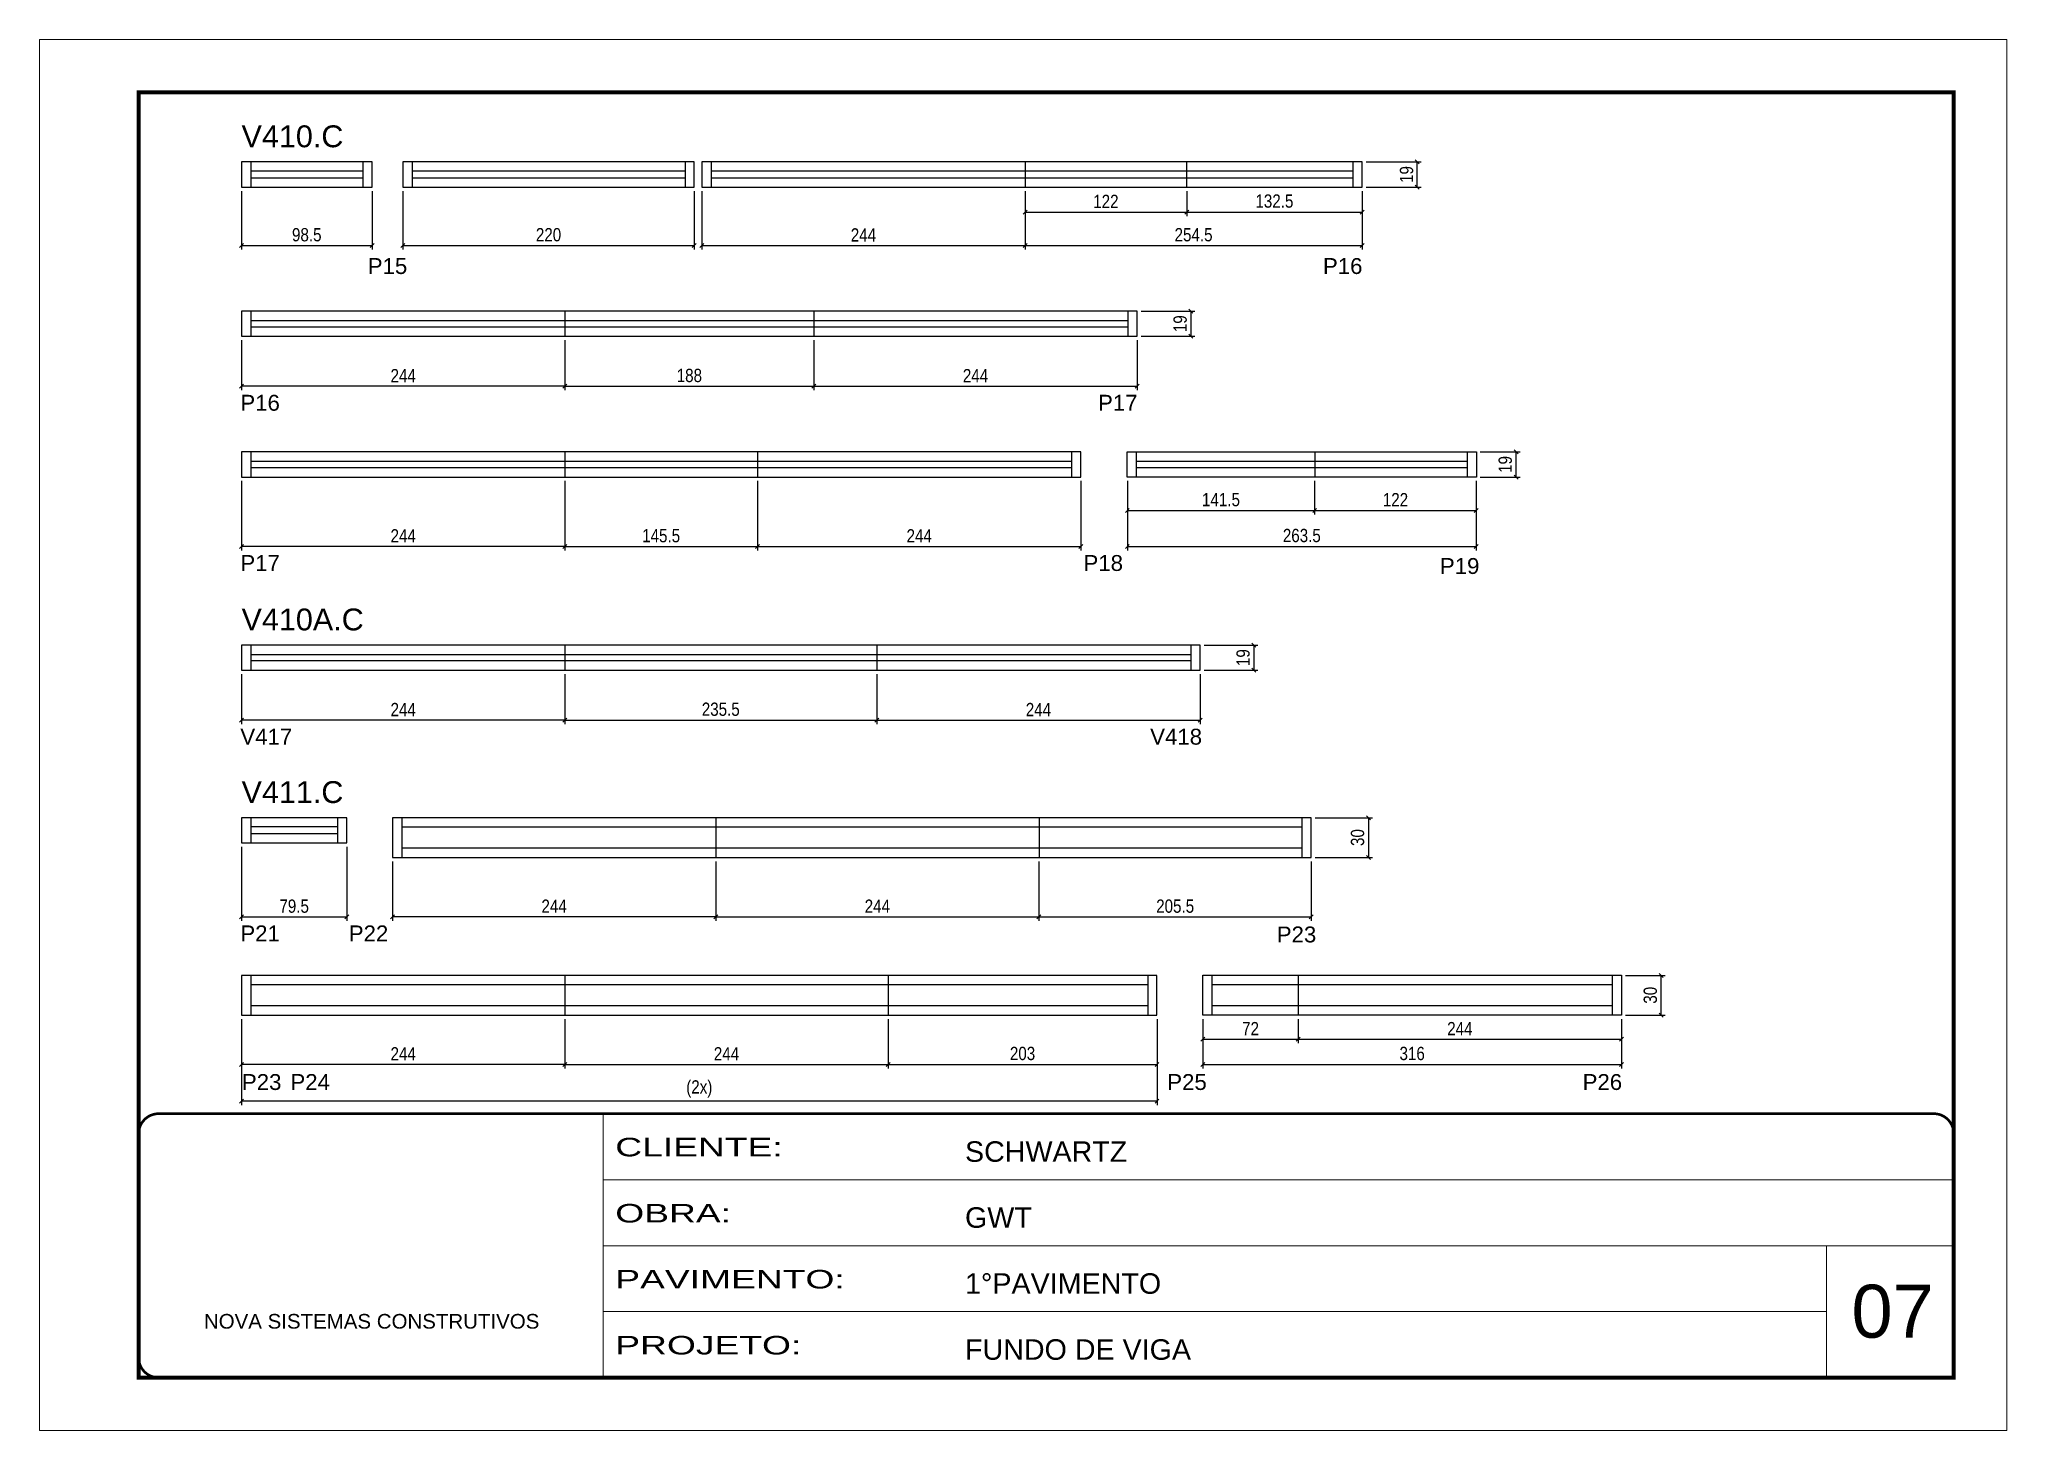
# Model space of a CAD drawing. Extents: x 3245 to 12416, y 917 to 10295.
# Drawn here: x 6429 to 7914, y 7809 to 8859 of the extents above; entities that cross this region are included whole.
import ezdxf

# ---------------------------------------------------------------- set-up
doc = ezdxf.new("R2010")
doc.units = 0
doc.linetypes.add('CONTINUO', pattern=[0])
doc.linetypes.add('DASHED', pattern=[0.75, 0.5, -0.25])
for name, color, linetype in [('5', 5, 'Continuous'), ('COTA', 241, 'Continuous'), ('NOMENCLATURA', 7, 'Continuous'), ('Painéis', 200, 'Continuous'), ('SARR_2.2x7', 40, 'Continuous')]:
    doc.layers.add(name, color=color, linetype=linetype)
for name, color, linetype, lineweight in [('CARIMBO', 255, 'Continuous', 9), ('Folhas', 255, 'Continuous', 9), ('SARRAFO DE PRESSAO', 251, 'DASHED', 9)]:
    doc.layers.add(name, color=color, linetype=linetype, lineweight=lineweight)
doc.styles.add('ARIAL', font='arial.ttf')
doc.styles.add('COTA TECNICA', font='techl___.ttf', dxfattribs={"height": 10})
doc.styles.add('COTA TECNICA-50', font='techl___.ttf', dxfattribs={"height": 10})
doc.styles.get("Standard").update_dxf_attribs({"font": 'arial.ttf'})
doc.styles.add('Tecnologia', font='')
doc.styles.get('Tecnologia').set_extended_font_data('Forgotten Futurist')
doc.dimstyles.new('COTA PAINEL-50', dxfattribs={"dimtxt": 10, "dimasz": 3, "dimexe": 3, "dimexo": 3, "dimgap": 3, "dimtad": 1, "dimdec": 1, "dimzin": 12, "dimdsep": 46, "dimtxsty": 'COTA TECNICA-50', "dimblk1": 'OBLIQUE', "dimblk2": 'OBLIQUE', "dimsah": 1, "dimcen": 0.9, "dimclrd": 4, "dimclre": 4, "dimclrt": 240, "dimadec": 1, "dimazin": 3, "dimtfac": 1, "dimtdec": 1, "dimtmove": 0, "dimatfit": 3, "dimfxl": 1, "dimtolj": 1, "dimtzin": 12, "dimarcsym": 0})
doc.dimstyles.new('PAINEL', dxfattribs={"dimtxt": 10, "dimasz": 3, "dimexe": 3, "dimexo": 3, "dimgap": 3, "dimtad": 1, "dimdec": 1, "dimzin": 12, "dimdsep": 46, "dimtxsty": 'COTA TECNICA', "dimblk1": 'OBLIQUE', "dimblk2": 'OBLIQUE', "dimsah": 1, "dimcen": 0.9, "dimclrd": 4, "dimclre": 4, "dimclrt": 240, "dimadec": 1, "dimazin": 3, "dimtfac": 1, "dimtdec": 1, "dimtmove": 0, "dimatfit": 3, "dimfxl": 1, "dimtolj": 1, "dimtzin": 12, "dimarcsym": 0})

msp = doc.modelspace()

# ---------------------------------------------------------------- texts
at = {"layer": '5', "linetype": 'Continuous'}
for s, rotation, p in [('P15', 0.00004, (6676.75, 8681.63)), ('P16', 0.00004, (7397.76, 8681.63)), ('P16', 0.00004, (6580.57, 8578.43)), ('P17', 0.00004, (7227.99, 8578.43)), ('P17', 359.99996, (6580.59, 8457.51)), ('P18', 359.99996, (7217, 8457.51)), ('P19', 359.99996, (7486.04, 8455.25)), ('V417', 0.00004, (6580.57, 8326.42)), ('V418', 0.00004, (7267.35, 8326.42)), ('P21', 0.00004, (6580.57, 8177.97)), ('P22', 0.00004, (6662.41, 8177.97)), ('P23', 359.99996, (7362.9, 8177.17)), ('P23', 359.99996, (6581.75, 8065.81)), ('P24', 359.99996, (6618.37, 8065.81)), ('P25', 359.99996, (7280.23, 8065.81)), ('P26', 359.99996, (7593.77, 8065.81))]:
    msp.add_text(s, height=12, rotation=rotation, dxfattribs=at).set_placement(p)
at = {"layer": 'CARIMBO', "style": 'ARIAL'}
msp.add_text('07', height=40, dxfattribs=at).set_placement((7796.7, 7878.85))
at = {"layer": 'NOMENCLATURA', "linetype": 'Continuous'}
for s, p in [('V410.C', (6581.47, 8777.28)), ('V410A.C', (6581.47, 8412.65)), ('V411.C', (6581.47, 8282.36))]:
    msp.add_text(s, height=16.5, dxfattribs=at).set_placement(p)

# ---------------------------------------------------------------- blocks, each defined once
blk = doc.blocks.new('9999999999')
at = {"color": 30, "linetype": 'CONTINUO'}
for p, q in [((98564.6, 34230.2), (98564.6, 34429.4)), ((98564.6, 34379.6), (99584, 34379.6)), ((98564.6, 34329.8), (99488, 34329.8)), ((99584, 34329.8), (99488, 34329.8)), ((99488, 34329.8), (99488, 34230.2)), ((98564.6, 34280), (99488, 34280))]:
    blk.add_line(p, q, dxfattribs=at)
at = {"color": 30, "linetype": 'CONTINUO', "const_width": 2}
blk.add_lwpolyline([(99584, 34230.2), (99584, 34414.4, 0.414214), (99569, 34429.4), (98229, 34429.4, 0.414214), (98214, 34414.4), (98214, 34245.2, 0.414214), (98229, 34230.2), (99584, 34230.2)], format="xyb", dxfattribs=at)
at = {"layer": 'Folhas'}
blk.add_lwpolyline([(98139, 34190.2), (99624, 34190.2), (99624, 35240.2), (98139, 35240.2)], close=True, dxfattribs=at)
at = {"layer": 'Folhas', "color": 30, "const_width": 3}
blk.add_lwpolyline([(98214, 34230.2), (99584, 34230.2), (99584, 35200.2), (98214, 35200.2)], close=True, dxfattribs=at)
at = {"color": 7, "linetype": 'Continuous', "ltscale": 5, "style": 'ARIAL'}
for s, height, p in [('SCHWARTZ', 15.48, (98837.7, 34393.1)), ('GWT', 15.48, (98837.7, 34343.3)), ('1°PAVIMENTO', 15.483, (98837.7, 34293.5)), ('NOVA SISTEMAS CONSTRUTIVOS', 11.059, (98263.2, 34267.2)), ('FUNDO DE VIGA', 15.483, (98837.7, 34243.7))]:
    blk.add_text(s, height=height, dxfattribs=at).set_placement(p)
at = {"layer": 'Folhas', "color": 7, "style": 'Tecnologia', "width": 1.5}
for s, p in [('CLIENTE:', (98573.7, 34397.2)), ('OBRA:', (98573.7, 34347.3)), ('PAVIMENTO:', (98573.7, 34297.5)), ('PROJETO:', (98573.7, 34247.7))]:
    blk.add_text(s, height=14, dxfattribs=at).set_placement(p)
blk = doc.blocks.new('_Oblique')
at = {"color": 0, "linetype": 'ByBlock', "lineweight": -2}
blk.add_line((-0.5, -0.5), (0.5, 0.5), dxfattribs=at)
blk = doc.blocks.new('*D274')
at = {"layer": 'COTA', "color": 4, "linetype": 'ByBlock', "lineweight": -2, "transparency": 16777216}
for p, q in [((6581.5, 8744.2), (6581.5, 8700.1)), ((6680, 8744.2), (6680, 8700.1)), ((6581.5, 8703.1), (6680, 8703.1))]:
    blk.add_line(p, q, dxfattribs=at)
at = {"layer": 'Defpoints', "color": 0, "linetype": 'ByBlock', "transparency": 16777216}
for p in [(6581.5, 8747.2), (6680, 8747.2), (6680, 8703.1)]:
    blk.add_point(p, dxfattribs=at)
at = {"layer": 'COTA', "color": 4, "linetype": 'ByBlock', "lineweight": -2, "transparency": 16777216, "xscale": 3, "yscale": 3, "zscale": 3, "rotation": 180}
blk.add_blockref('_Oblique', (6581.5, 8703.1), dxfattribs=at)
at = {"layer": 'COTA', "color": 4, "linetype": 'ByBlock', "lineweight": -2, "transparency": 16777216, "xscale": 3, "yscale": 3, "zscale": 3}
blk.add_blockref('_Oblique', (6680, 8703.1), dxfattribs=at)
at = {"layer": 'COTA', "color": 240, "linetype": 'ByBlock', "transparency": 16777216, "insert": (6630.7, 8711.2), "char_height": 10, "attachment_point": 5, "style": 'COTA TECNICA-50'}
blk.add_mtext('\\A1;98.5', dxfattribs=at)
blk = doc.blocks.new('*D275')
at = {"layer": 'COTA', "color": 4, "linetype": 'ByBlock', "lineweight": -2, "transparency": 16777216}
for p, q in [((6703.2, 8744.2), (6703.2, 8700.1)), ((6923.2, 8744.2), (6923.2, 8700.1)), ((6703.2, 8703.1), (6923.2, 8703.1))]:
    blk.add_line(p, q, dxfattribs=at)
at = {"layer": 'Defpoints', "color": 0, "linetype": 'ByBlock', "transparency": 16777216}
for p in [(6703.2, 8747.2), (6923.2, 8747.2), (6923.2, 8703.1)]:
    blk.add_point(p, dxfattribs=at)
at = {"layer": 'COTA', "color": 4, "linetype": 'ByBlock', "lineweight": -2, "transparency": 16777216, "xscale": 3, "yscale": 3, "zscale": 3, "rotation": 180}
blk.add_blockref('_Oblique', (6703.2, 8703.1), dxfattribs=at)
at = {"layer": 'COTA', "color": 4, "linetype": 'ByBlock', "lineweight": -2, "transparency": 16777216, "xscale": 3, "yscale": 3, "zscale": 3}
blk.add_blockref('_Oblique', (6923.2, 8703.1), dxfattribs=at)
at = {"layer": 'COTA', "color": 240, "linetype": 'ByBlock', "transparency": 16777216, "insert": (6813.2, 8711.2), "char_height": 10, "attachment_point": 5, "style": 'COTA TECNICA-50'}
blk.add_mtext('\\A1;220', dxfattribs=at)
blk = doc.blocks.new('*D276')
at = {"layer": 'COTA', "color": 4, "linetype": 'ByBlock', "lineweight": -2, "transparency": 16777216}
for p, q in [((6928.9, 8744.2), (6928.9, 8700.1)), ((7172.9, 8744.2), (7172.9, 8700.1)), ((6928.9, 8703.1), (7172.9, 8703.1))]:
    blk.add_line(p, q, dxfattribs=at)
at = {"layer": 'Defpoints', "color": 0, "linetype": 'ByBlock', "transparency": 16777216}
for p in [(6928.9, 8747.2), (7172.9, 8747.2), (7172.9, 8703.1)]:
    blk.add_point(p, dxfattribs=at)
at = {"layer": 'COTA', "color": 4, "linetype": 'ByBlock', "lineweight": -2, "transparency": 16777216, "xscale": 3, "yscale": 3, "zscale": 3, "rotation": 180}
blk.add_blockref('_Oblique', (6928.9, 8703.1), dxfattribs=at)
at = {"layer": 'COTA', "color": 4, "linetype": 'ByBlock', "lineweight": -2, "transparency": 16777216, "xscale": 3, "yscale": 3, "zscale": 3}
blk.add_blockref('_Oblique', (7172.9, 8703.1), dxfattribs=at)
at = {"layer": 'COTA', "color": 240, "linetype": 'ByBlock', "transparency": 16777216, "insert": (7050.9, 8711.1), "char_height": 10, "attachment_point": 5, "style": 'COTA TECNICA-50'}
blk.add_mtext('\\A1;244', dxfattribs=at)
blk = doc.blocks.new('*D277')
at = {"color": 4, "lineweight": -2, "transparency": 16777216}
for p, q in [((7172.9, 8744.2), (7172.9, 8700.1)), ((7427.4, 8744.2), (7427.4, 8700.1)), ((7172.9, 8703.1), (7427.4, 8703.1))]:
    blk.add_line(p, q, dxfattribs=at)
at = {"layer": 'Defpoints', "color": 0, "transparency": 16777216}
for p in [(7172.9, 8747.2), (7427.4, 8747.2), (7427.4, 8703.1)]:
    blk.add_point(p, dxfattribs=at)
at = {"color": 4, "lineweight": -2, "transparency": 16777216, "xscale": 3, "yscale": 3, "zscale": 3, "rotation": 180}
blk.add_blockref('_Oblique', (7172.9, 8703.1), dxfattribs=at)
at = {"color": 4, "lineweight": -2, "transparency": 16777216, "xscale": 3, "yscale": 3, "zscale": 3}
blk.add_blockref('_Oblique', (7427.4, 8703.1), dxfattribs=at)
at = {"color": 240, "transparency": 16777216, "insert": (7300.1, 8711.2), "char_height": 10, "attachment_point": 5, "style": 'COTA TECNICA'}
blk.add_mtext('\\A1;254.5', dxfattribs=at)
blk = doc.blocks.new('*D278')
at = {"color": 4, "lineweight": -2, "transparency": 16777216}
for p, q in [((7172.9, 8744.2), (7172.9, 8725.3)), ((7294.9, 8744.2), (7294.9, 8725.3)), ((7172.9, 8728.3), (7294.9, 8728.3))]:
    blk.add_line(p, q, dxfattribs=at)
at = {"layer": 'Defpoints', "color": 0, "transparency": 16777216}
for p in [(7172.9, 8747.2), (7294.9, 8747.2), (7294.9, 8728.3)]:
    blk.add_point(p, dxfattribs=at)
at = {"color": 4, "lineweight": -2, "transparency": 16777216, "xscale": 3, "yscale": 3, "zscale": 3, "rotation": 180}
blk.add_blockref('_Oblique', (7172.9, 8728.3), dxfattribs=at)
at = {"color": 4, "lineweight": -2, "transparency": 16777216, "xscale": 3, "yscale": 3, "zscale": 3}
blk.add_blockref('_Oblique', (7294.9, 8728.3), dxfattribs=at)
at = {"color": 240, "transparency": 16777216, "insert": (7233.9, 8736.4), "char_height": 10, "attachment_point": 5, "style": 'COTA TECNICA'}
blk.add_mtext('\\A1;122', dxfattribs=at)
blk = doc.blocks.new('*D279')
at = {"color": 4, "lineweight": -2, "transparency": 16777216}
for p, q in [((7294.9, 8744.2), (7294.9, 8725.3)), ((7427.4, 8744.2), (7427.4, 8725.3)), ((7294.9, 8728.3), (7427.4, 8728.3))]:
    blk.add_line(p, q, dxfattribs=at)
at = {"layer": 'Defpoints', "color": 0, "transparency": 16777216}
for p in [(7294.9, 8747.2), (7427.4, 8747.2), (7427.4, 8728.3)]:
    blk.add_point(p, dxfattribs=at)
at = {"color": 4, "lineweight": -2, "transparency": 16777216, "xscale": 3, "yscale": 3, "zscale": 3, "rotation": 180}
blk.add_blockref('_Oblique', (7294.9, 8728.3), dxfattribs=at)
at = {"color": 4, "lineweight": -2, "transparency": 16777216, "xscale": 3, "yscale": 3, "zscale": 3}
blk.add_blockref('_Oblique', (7427.4, 8728.3), dxfattribs=at)
at = {"color": 240, "transparency": 16777216, "insert": (7361.1, 8736.6), "char_height": 10, "attachment_point": 5, "style": 'COTA TECNICA'}
blk.add_mtext('\\A1;132.5', dxfattribs=at)
blk = doc.blocks.new('*D280')
at = {"color": 4, "lineweight": -2, "transparency": 16777216}
for p, q in [((7430.4, 8766.2), (7471.9, 8766.2)), ((7468.9, 8747.2), (7468.9, 8766.2)), ((7430.4, 8747.2), (7471.9, 8747.2))]:
    blk.add_line(p, q, dxfattribs=at)
at = {"layer": 'Defpoints', "color": 0, "transparency": 16777216}
for p in [(7427.4, 8766.2), (7468.9, 8766.2), (7427.4, 8747.2)]:
    blk.add_point(p, dxfattribs=at)
at = {"color": 4, "lineweight": -2, "transparency": 16777216, "xscale": 3, "yscale": 3, "zscale": 3}
for p, rotation in [((7468.9, 8766.2), 90), ((7468.9, 8747.2), 270)]:
    blk.add_blockref('_Oblique', p, dxfattribs=dict(at, rotation=rotation))
at = {"color": 240, "transparency": 16777216, "insert": (7460.9, 8756.7), "char_height": 10, "attachment_point": 5, "rotation": 90, "style": 'COTA TECNICA'}
blk.add_mtext('\\A1;19', dxfattribs=at)
blk = doc.blocks.new('*D281')
at = {"layer": 'COTA', "color": 4, "linetype": 'ByBlock', "lineweight": -2, "transparency": 16777216}
for p, q in [((6581.5, 8631.6), (6581.5, 8593.9)), ((6825.5, 8631.6), (6825.5, 8593.9)), ((6825.5, 8596.9), (6581.5, 8596.9))]:
    blk.add_line(p, q, dxfattribs=at)
at = {"layer": 'Defpoints', "color": 0, "linetype": 'ByBlock', "transparency": 16777216}
for p in [(6581.5, 8634.6), (6825.5, 8634.6), (6581.5, 8596.9)]:
    blk.add_point(p, dxfattribs=at)
at = {"layer": 'COTA', "color": 4, "linetype": 'ByBlock', "lineweight": -2, "transparency": 16777216, "xscale": 3, "yscale": 3, "zscale": 3, "rotation": 180}
blk.add_blockref('_Oblique', (6581.5, 8596.9), dxfattribs=at)
at = {"layer": 'COTA', "color": 4, "linetype": 'ByBlock', "lineweight": -2, "transparency": 16777216, "xscale": 3, "yscale": 3, "zscale": 3}
blk.add_blockref('_Oblique', (6825.5, 8596.9), dxfattribs=at)
at = {"layer": 'COTA', "color": 240, "linetype": 'ByBlock', "transparency": 16777216, "insert": (6703.5, 8604.9), "char_height": 10, "attachment_point": 5, "style": 'COTA TECNICA-50'}
blk.add_mtext('\\A1;244', dxfattribs=at)
blk = doc.blocks.new('*D282')
at = {"layer": 'COTA', "color": 4, "linetype": 'ByBlock', "lineweight": -2, "transparency": 16777216}
for p, q in [((6825.5, 8631.6), (6825.5, 8593.9)), ((7013.5, 8631.6), (7013.5, 8593.9)), ((6825.5, 8596.9), (7013.5, 8596.9))]:
    blk.add_line(p, q, dxfattribs=at)
at = {"layer": 'Defpoints', "color": 0, "linetype": 'ByBlock', "transparency": 16777216}
for p in [(6825.5, 8634.6), (7013.5, 8634.6), (7013.5, 8596.9)]:
    blk.add_point(p, dxfattribs=at)
at = {"layer": 'COTA', "color": 4, "linetype": 'ByBlock', "lineweight": -2, "transparency": 16777216, "xscale": 3, "yscale": 3, "zscale": 3, "rotation": 180}
blk.add_blockref('_Oblique', (6825.5, 8596.9), dxfattribs=at)
at = {"layer": 'COTA', "color": 4, "linetype": 'ByBlock', "lineweight": -2, "transparency": 16777216, "xscale": 3, "yscale": 3, "zscale": 3}
blk.add_blockref('_Oblique', (7013.5, 8596.9), dxfattribs=at)
at = {"layer": 'COTA', "color": 240, "linetype": 'ByBlock', "transparency": 16777216, "insert": (6919.5, 8605), "char_height": 10, "attachment_point": 5, "style": 'COTA TECNICA-50'}
blk.add_mtext('\\A1;188', dxfattribs=at)
blk = doc.blocks.new('*D283')
at = {"layer": 'COTA', "color": 4, "linetype": 'ByBlock', "lineweight": -2, "transparency": 16777216}
for p, q in [((7013.5, 8631.6), (7013.5, 8593.9)), ((7257.5, 8631.6), (7257.5, 8593.9)), ((7013.5, 8596.9), (7257.5, 8596.9))]:
    blk.add_line(p, q, dxfattribs=at)
at = {"layer": 'Defpoints', "color": 0, "linetype": 'ByBlock', "transparency": 16777216}
for p in [(7013.5, 8634.6), (7257.5, 8634.6), (7257.5, 8596.9)]:
    blk.add_point(p, dxfattribs=at)
at = {"layer": 'COTA', "color": 4, "linetype": 'ByBlock', "lineweight": -2, "transparency": 16777216, "xscale": 3, "yscale": 3, "zscale": 3, "rotation": 180}
blk.add_blockref('_Oblique', (7013.5, 8596.9), dxfattribs=at)
at = {"layer": 'COTA', "color": 4, "linetype": 'ByBlock', "lineweight": -2, "transparency": 16777216, "xscale": 3, "yscale": 3, "zscale": 3}
blk.add_blockref('_Oblique', (7257.5, 8596.9), dxfattribs=at)
at = {"layer": 'COTA', "color": 240, "linetype": 'ByBlock', "transparency": 16777216, "insert": (7135.5, 8604.9), "char_height": 10, "attachment_point": 5, "style": 'COTA TECNICA-50'}
blk.add_mtext('\\A1;244', dxfattribs=at)
blk = doc.blocks.new('*D284')
at = {"layer": 'COTA', "color": 4, "linetype": 'ByBlock', "lineweight": -2, "transparency": 16777216}
for p, q in [((7260.5, 8653.6), (7301.1, 8653.6)), ((7298.1, 8653.6), (7298.1, 8634.6)), ((7260.5, 8634.6), (7301.1, 8634.6))]:
    blk.add_line(p, q, dxfattribs=at)
at = {"layer": 'Defpoints', "color": 0, "linetype": 'ByBlock', "transparency": 16777216}
for p in [(7257.5, 8653.6), (7257.5, 8634.6), (7298.1, 8634.6)]:
    blk.add_point(p, dxfattribs=at)
at = {"layer": 'COTA', "color": 4, "linetype": 'ByBlock', "lineweight": -2, "transparency": 16777216, "xscale": 3, "yscale": 3, "zscale": 3}
for p, rotation in [((7298.1, 8653.6), 90), ((7298.1, 8634.6), 270)]:
    blk.add_blockref('_Oblique', p, dxfattribs=dict(at, rotation=rotation))
at = {"layer": 'COTA', "color": 240, "linetype": 'ByBlock', "transparency": 16777216, "insert": (7290, 8644.1), "char_height": 10, "attachment_point": 5, "rotation": 90, "style": 'COTA TECNICA-50'}
blk.add_mtext('\\A1;19', dxfattribs=at)
blk = doc.blocks.new('*D285')
at = {"layer": 'COTA', "color": 4, "linetype": 'ByBlock', "lineweight": -2, "transparency": 16777216}
for p, q in [((6581.5, 8525.4), (6581.5, 8472.9)), ((6825.5, 8525.4), (6825.5, 8472.9)), ((6825.5, 8475.9), (6581.5, 8475.9))]:
    blk.add_line(p, q, dxfattribs=at)
at = {"layer": 'Defpoints', "color": 0, "linetype": 'ByBlock', "transparency": 16777216}
for p in [(6581.5, 8528.4), (6825.5, 8528.4), (6581.5, 8475.9)]:
    blk.add_point(p, dxfattribs=at)
at = {"layer": 'COTA', "color": 4, "linetype": 'ByBlock', "lineweight": -2, "transparency": 16777216, "xscale": 3, "yscale": 3, "zscale": 3, "rotation": 180}
blk.add_blockref('_Oblique', (6581.5, 8475.9), dxfattribs=at)
at = {"layer": 'COTA', "color": 4, "linetype": 'ByBlock', "lineweight": -2, "transparency": 16777216, "xscale": 3, "yscale": 3, "zscale": 3}
blk.add_blockref('_Oblique', (6825.5, 8475.9), dxfattribs=at)
at = {"layer": 'COTA', "color": 240, "linetype": 'ByBlock', "transparency": 16777216, "insert": (6703.5, 8484), "char_height": 10, "attachment_point": 5, "style": 'COTA TECNICA-50'}
blk.add_mtext('\\A1;244', dxfattribs=at)
blk = doc.blocks.new('*D286')
at = {"layer": 'COTA', "color": 4, "linetype": 'ByBlock', "lineweight": -2, "transparency": 16777216}
for p, q in [((6825.5, 8525.4), (6825.5, 8472.9)), ((6971, 8525.4), (6971, 8472.9)), ((6825.5, 8475.9), (6971, 8475.9))]:
    blk.add_line(p, q, dxfattribs=at)
at = {"layer": 'Defpoints', "color": 0, "linetype": 'ByBlock', "transparency": 16777216}
for p in [(6825.5, 8528.4), (6971, 8528.4), (6971, 8475.9)]:
    blk.add_point(p, dxfattribs=at)
at = {"layer": 'COTA', "color": 4, "linetype": 'ByBlock', "lineweight": -2, "transparency": 16777216, "xscale": 3, "yscale": 3, "zscale": 3, "rotation": 180}
blk.add_blockref('_Oblique', (6825.5, 8475.9), dxfattribs=at)
at = {"layer": 'COTA', "color": 4, "linetype": 'ByBlock', "lineweight": -2, "transparency": 16777216, "xscale": 3, "yscale": 3, "zscale": 3}
blk.add_blockref('_Oblique', (6971, 8475.9), dxfattribs=at)
at = {"layer": 'COTA', "color": 240, "linetype": 'ByBlock', "transparency": 16777216, "insert": (6898.2, 8484.1), "char_height": 10, "attachment_point": 5, "style": 'COTA TECNICA-50'}
blk.add_mtext('\\A1;145.5', dxfattribs=at)
blk = doc.blocks.new('*D287')
at = {"layer": 'COTA', "color": 4, "linetype": 'ByBlock', "lineweight": -2, "transparency": 16777216}
for p, q in [((6971, 8525.4), (6971, 8472.9)), ((7215, 8525.4), (7215, 8472.9)), ((6971, 8475.9), (7215, 8475.9))]:
    blk.add_line(p, q, dxfattribs=at)
at = {"layer": 'Defpoints', "color": 0, "linetype": 'ByBlock', "transparency": 16777216}
for p in [(6971, 8528.4), (7215, 8528.4), (7215, 8475.9)]:
    blk.add_point(p, dxfattribs=at)
at = {"layer": 'COTA', "color": 4, "linetype": 'ByBlock', "lineweight": -2, "transparency": 16777216, "xscale": 3, "yscale": 3, "zscale": 3, "rotation": 180}
blk.add_blockref('_Oblique', (6971, 8475.9), dxfattribs=at)
at = {"layer": 'COTA', "color": 4, "linetype": 'ByBlock', "lineweight": -2, "transparency": 16777216, "xscale": 3, "yscale": 3, "zscale": 3}
blk.add_blockref('_Oblique', (7215, 8475.9), dxfattribs=at)
at = {"layer": 'COTA', "color": 240, "linetype": 'ByBlock', "transparency": 16777216, "insert": (7093, 8484), "char_height": 10, "attachment_point": 5, "style": 'COTA TECNICA-50'}
blk.add_mtext('\\A1;244', dxfattribs=at)
blk = doc.blocks.new('*D288')
at = {"layer": 'COTA', "color": 4, "linetype": 'ByBlock', "lineweight": -2, "transparency": 16777216}
for p, q in [((7250.1, 8525.4), (7250.1, 8472.9)), ((7513.5, 8525.4), (7513.5, 8472.9)), ((7250.1, 8475.9), (7513.5, 8475.9))]:
    blk.add_line(p, q, dxfattribs=at)
at = {"layer": 'Defpoints', "color": 0, "linetype": 'ByBlock', "transparency": 16777216}
for p in [(7250.1, 8528.4), (7513.5, 8528.4), (7513.5, 8475.9)]:
    blk.add_point(p, dxfattribs=at)
at = {"layer": 'COTA', "color": 4, "linetype": 'ByBlock', "lineweight": -2, "transparency": 16777216, "xscale": 3, "yscale": 3, "zscale": 3, "rotation": 180}
blk.add_blockref('_Oblique', (7250.1, 8475.9), dxfattribs=at)
at = {"layer": 'COTA', "color": 4, "linetype": 'ByBlock', "lineweight": -2, "transparency": 16777216, "xscale": 3, "yscale": 3, "zscale": 3}
blk.add_blockref('_Oblique', (7513.5, 8475.9), dxfattribs=at)
at = {"layer": 'COTA', "color": 240, "linetype": 'ByBlock', "transparency": 16777216, "insert": (7381.8, 8484.2), "char_height": 10, "attachment_point": 5, "style": 'COTA TECNICA-50'}
blk.add_mtext('\\A1;263.5', dxfattribs=at)
blk = doc.blocks.new('*D289')
at = {"layer": 'COTA', "color": 4, "linetype": 'ByBlock', "lineweight": -2, "transparency": 16777216}
for p, q in [((7250.1, 8525.4), (7250.1, 8500.2)), ((7391.5, 8525.4), (7391.5, 8500.2)), ((7250.1, 8503.2), (7391.5, 8503.2))]:
    blk.add_line(p, q, dxfattribs=at)
at = {"layer": 'Defpoints', "color": 0, "linetype": 'ByBlock', "transparency": 16777216}
for p in [(7250.1, 8528.4), (7391.5, 8528.4), (7391.5, 8503.2)]:
    blk.add_point(p, dxfattribs=at)
at = {"layer": 'COTA', "color": 4, "linetype": 'ByBlock', "lineweight": -2, "transparency": 16777216, "xscale": 3, "yscale": 3, "zscale": 3, "rotation": 180}
blk.add_blockref('_Oblique', (7250.1, 8503.2), dxfattribs=at)
at = {"layer": 'COTA', "color": 4, "linetype": 'ByBlock', "lineweight": -2, "transparency": 16777216, "xscale": 3, "yscale": 3, "zscale": 3}
blk.add_blockref('_Oblique', (7391.5, 8503.2), dxfattribs=at)
at = {"layer": 'COTA', "color": 240, "linetype": 'ByBlock', "transparency": 16777216, "insert": (7320.8, 8511.3), "char_height": 10, "attachment_point": 5, "style": 'COTA TECNICA-50'}
blk.add_mtext('\\A1;141.5', dxfattribs=at)
blk = doc.blocks.new('*D290')
at = {"layer": 'COTA', "color": 4, "linetype": 'ByBlock', "lineweight": -2, "transparency": 16777216}
for p, q in [((7391.5, 8525.4), (7391.5, 8500.2)), ((7513.5, 8525.4), (7513.5, 8500.2)), ((7391.5, 8503.2), (7513.5, 8503.2))]:
    blk.add_line(p, q, dxfattribs=at)
at = {"layer": 'Defpoints', "color": 0, "linetype": 'ByBlock', "transparency": 16777216}
for p in [(7391.5, 8528.4), (7513.5, 8528.4), (7513.5, 8503.2)]:
    blk.add_point(p, dxfattribs=at)
at = {"layer": 'COTA', "color": 4, "linetype": 'ByBlock', "lineweight": -2, "transparency": 16777216, "xscale": 3, "yscale": 3, "zscale": 3, "rotation": 180}
blk.add_blockref('_Oblique', (7391.5, 8503.2), dxfattribs=at)
at = {"layer": 'COTA', "color": 4, "linetype": 'ByBlock', "lineweight": -2, "transparency": 16777216, "xscale": 3, "yscale": 3, "zscale": 3}
blk.add_blockref('_Oblique', (7513.5, 8503.2), dxfattribs=at)
at = {"layer": 'COTA', "color": 240, "linetype": 'ByBlock', "transparency": 16777216, "insert": (7452.5, 8511.3), "char_height": 10, "attachment_point": 5, "style": 'COTA TECNICA-50'}
blk.add_mtext('\\A1;122', dxfattribs=at)
blk = doc.blocks.new('*D291')
at = {"layer": 'COTA', "color": 4, "linetype": 'ByBlock', "lineweight": -2, "transparency": 16777216}
for p, q in [((7516.5, 8547.4), (7546.5, 8547.4)), ((7543.5, 8528.4), (7543.5, 8547.4)), ((7516.5, 8528.4), (7546.5, 8528.4))]:
    blk.add_line(p, q, dxfattribs=at)
at = {"layer": 'Defpoints', "color": 0, "linetype": 'ByBlock', "transparency": 16777216}
for p in [(7513.5, 8547.4), (7543.5, 8547.4), (7513.5, 8528.4)]:
    blk.add_point(p, dxfattribs=at)
at = {"layer": 'COTA', "color": 4, "linetype": 'ByBlock', "lineweight": -2, "transparency": 16777216, "xscale": 3, "yscale": 3, "zscale": 3}
for p, rotation in [((7543.5, 8547.4), 90), ((7543.5, 8528.4), 270)]:
    blk.add_blockref('_Oblique', p, dxfattribs=dict(at, rotation=rotation))
at = {"layer": 'COTA', "color": 240, "linetype": 'ByBlock', "transparency": 16777216, "insert": (7535.4, 8537.9), "char_height": 10, "attachment_point": 5, "rotation": 90, "style": 'COTA TECNICA-50'}
blk.add_mtext('\\A1;19', dxfattribs=at)
blk = doc.blocks.new('*D292')
at = {"layer": 'COTA', "color": 4, "linetype": 'ByBlock', "lineweight": -2, "transparency": 16777216}
for p, q in [((6581.5, 8379.6), (6581.5, 8341.9)), ((6825.5, 8379.6), (6825.5, 8341.9)), ((6825.5, 8344.9), (6581.5, 8344.9))]:
    blk.add_line(p, q, dxfattribs=at)
at = {"layer": 'Defpoints', "color": 0, "linetype": 'ByBlock', "transparency": 16777216}
for p in [(6581.5, 8382.6), (6825.5, 8382.6), (6581.5, 8344.9)]:
    blk.add_point(p, dxfattribs=at)
at = {"layer": 'COTA', "color": 4, "linetype": 'ByBlock', "lineweight": -2, "transparency": 16777216, "xscale": 3, "yscale": 3, "zscale": 3, "rotation": 180}
blk.add_blockref('_Oblique', (6581.5, 8344.9), dxfattribs=at)
at = {"layer": 'COTA', "color": 4, "linetype": 'ByBlock', "lineweight": -2, "transparency": 16777216, "xscale": 3, "yscale": 3, "zscale": 3}
blk.add_blockref('_Oblique', (6825.5, 8344.9), dxfattribs=at)
at = {"layer": 'COTA', "color": 240, "linetype": 'ByBlock', "transparency": 16777216, "insert": (6703.5, 8352.9), "char_height": 10, "attachment_point": 5, "style": 'COTA TECNICA-50'}
blk.add_mtext('\\A1;244', dxfattribs=at)
blk = doc.blocks.new('*D293')
at = {"layer": 'COTA', "color": 4, "linetype": 'ByBlock', "lineweight": -2, "transparency": 16777216}
for p, q in [((6825.5, 8379.6), (6825.5, 8341.9)), ((7061, 8379.6), (7061, 8341.9)), ((6825.5, 8344.9), (7061, 8344.9))]:
    blk.add_line(p, q, dxfattribs=at)
at = {"layer": 'Defpoints', "color": 0, "linetype": 'ByBlock', "transparency": 16777216}
for p in [(6825.5, 8382.6), (7061, 8382.6), (7061, 8344.9)]:
    blk.add_point(p, dxfattribs=at)
at = {"layer": 'COTA', "color": 4, "linetype": 'ByBlock', "lineweight": -2, "transparency": 16777216, "xscale": 3, "yscale": 3, "zscale": 3, "rotation": 180}
blk.add_blockref('_Oblique', (6825.5, 8344.9), dxfattribs=at)
at = {"layer": 'COTA', "color": 4, "linetype": 'ByBlock', "lineweight": -2, "transparency": 16777216, "xscale": 3, "yscale": 3, "zscale": 3}
blk.add_blockref('_Oblique', (7061, 8344.9), dxfattribs=at)
at = {"layer": 'COTA', "color": 240, "linetype": 'ByBlock', "transparency": 16777216, "insert": (6943.2, 8353.1), "char_height": 10, "attachment_point": 5, "style": 'COTA TECNICA-50'}
blk.add_mtext('\\A1;235.5', dxfattribs=at)
blk = doc.blocks.new('*D294')
at = {"layer": 'COTA', "color": 4, "linetype": 'ByBlock', "lineweight": -2, "transparency": 16777216}
for p, q in [((7061, 8379.6), (7061, 8341.9)), ((7305, 8379.6), (7305, 8341.9)), ((7061, 8344.9), (7305, 8344.9))]:
    blk.add_line(p, q, dxfattribs=at)
at = {"layer": 'Defpoints', "color": 0, "linetype": 'ByBlock', "transparency": 16777216}
for p in [(7061, 8382.6), (7305, 8382.6), (7305, 8344.9)]:
    blk.add_point(p, dxfattribs=at)
at = {"layer": 'COTA', "color": 4, "linetype": 'ByBlock', "lineweight": -2, "transparency": 16777216, "xscale": 3, "yscale": 3, "zscale": 3, "rotation": 180}
blk.add_blockref('_Oblique', (7061, 8344.9), dxfattribs=at)
at = {"layer": 'COTA', "color": 4, "linetype": 'ByBlock', "lineweight": -2, "transparency": 16777216, "xscale": 3, "yscale": 3, "zscale": 3}
blk.add_blockref('_Oblique', (7305, 8344.9), dxfattribs=at)
at = {"layer": 'COTA', "color": 240, "linetype": 'ByBlock', "transparency": 16777216, "insert": (7183, 8352.9), "char_height": 10, "attachment_point": 5, "style": 'COTA TECNICA-50'}
blk.add_mtext('\\A1;244', dxfattribs=at)
blk = doc.blocks.new('*D295')
at = {"layer": 'COTA', "color": 4, "linetype": 'ByBlock', "lineweight": -2, "transparency": 16777216}
for p, q in [((7308, 8401.6), (7348.6, 8401.6)), ((7345.6, 8401.6), (7345.6, 8382.6)), ((7308, 8382.6), (7348.6, 8382.6))]:
    blk.add_line(p, q, dxfattribs=at)
at = {"layer": 'Defpoints', "color": 0, "linetype": 'ByBlock', "transparency": 16777216}
for p in [(7305, 8401.6), (7305, 8382.6), (7345.6, 8382.6)]:
    blk.add_point(p, dxfattribs=at)
at = {"layer": 'COTA', "color": 4, "linetype": 'ByBlock', "lineweight": -2, "transparency": 16777216, "xscale": 3, "yscale": 3, "zscale": 3}
for p, rotation in [((7345.6, 8401.6), 90), ((7345.6, 8382.6), 270)]:
    blk.add_blockref('_Oblique', p, dxfattribs=dict(at, rotation=rotation))
at = {"layer": 'COTA', "color": 240, "linetype": 'ByBlock', "transparency": 16777216, "insert": (7337.5, 8392.1), "char_height": 10, "attachment_point": 5, "rotation": 90, "style": 'COTA TECNICA-50'}
blk.add_mtext('\\A1;19', dxfattribs=at)
blk = doc.blocks.new('*D296')
at = {"layer": 'COTA', "color": 4, "linetype": 'ByBlock', "lineweight": -2, "transparency": 16777216}
for p, q in [((6581.5, 8249.3), (6581.5, 8193.4)), ((6661, 8249.3), (6661, 8193.4)), ((6581.5, 8196.4), (6661, 8196.4))]:
    blk.add_line(p, q, dxfattribs=at)
at = {"layer": 'Defpoints', "color": 0, "linetype": 'ByBlock', "transparency": 16777216}
for p in [(6581.5, 8252.3), (6661, 8252.3), (6661, 8196.4)]:
    blk.add_point(p, dxfattribs=at)
at = {"layer": 'COTA', "color": 4, "linetype": 'ByBlock', "lineweight": -2, "transparency": 16777216, "xscale": 3, "yscale": 3, "zscale": 3, "rotation": 180}
blk.add_blockref('_Oblique', (6581.5, 8196.4), dxfattribs=at)
at = {"layer": 'COTA', "color": 4, "linetype": 'ByBlock', "lineweight": -2, "transparency": 16777216, "xscale": 3, "yscale": 3, "zscale": 3}
blk.add_blockref('_Oblique', (6661, 8196.4), dxfattribs=at)
at = {"layer": 'COTA', "color": 240, "linetype": 'ByBlock', "transparency": 16777216, "insert": (6621.2, 8204.5), "char_height": 10, "attachment_point": 5, "style": 'COTA TECNICA-50'}
blk.add_mtext('\\A1;79.5', dxfattribs=at)
blk = doc.blocks.new('*D297')
at = {"layer": 'COTA', "color": 4, "linetype": 'ByBlock', "lineweight": -2, "transparency": 16777216}
for p, q in [((6695.4, 8238.3), (6695.4, 8193.4)), ((6939.4, 8238.3), (6939.4, 8193.4)), ((6939.4, 8196.4), (6695.4, 8196.4))]:
    blk.add_line(p, q, dxfattribs=at)
at = {"layer": 'Defpoints', "color": 0, "linetype": 'ByBlock', "transparency": 16777216}
for p in [(6695.4, 8241.3), (6939.4, 8241.3), (6695.4, 8196.4)]:
    blk.add_point(p, dxfattribs=at)
at = {"layer": 'COTA', "color": 4, "linetype": 'ByBlock', "lineweight": -2, "transparency": 16777216, "xscale": 3, "yscale": 3, "zscale": 3, "rotation": 180}
blk.add_blockref('_Oblique', (6695.4, 8196.4), dxfattribs=at)
at = {"layer": 'COTA', "color": 4, "linetype": 'ByBlock', "lineweight": -2, "transparency": 16777216, "xscale": 3, "yscale": 3, "zscale": 3}
blk.add_blockref('_Oblique', (6939.4, 8196.4), dxfattribs=at)
at = {"layer": 'COTA', "color": 240, "linetype": 'ByBlock', "transparency": 16777216, "insert": (6817.4, 8204.5), "char_height": 10, "attachment_point": 5, "style": 'COTA TECNICA-50'}
blk.add_mtext('\\A1;244', dxfattribs=at)
blk = doc.blocks.new('*D298')
at = {"layer": 'COTA', "color": 4, "linetype": 'ByBlock', "lineweight": -2, "transparency": 16777216}
for p, q in [((6939.4, 8238.3), (6939.4, 8193.4)), ((7183.4, 8238.3), (7183.4, 8193.4)), ((6939.4, 8196.4), (7183.4, 8196.4))]:
    blk.add_line(p, q, dxfattribs=at)
at = {"layer": 'Defpoints', "color": 0, "linetype": 'ByBlock', "transparency": 16777216}
for p in [(6939.4, 8241.3), (7183.4, 8241.3), (7183.4, 8196.4)]:
    blk.add_point(p, dxfattribs=at)
at = {"layer": 'COTA', "color": 4, "linetype": 'ByBlock', "lineweight": -2, "transparency": 16777216, "xscale": 3, "yscale": 3, "zscale": 3, "rotation": 180}
blk.add_blockref('_Oblique', (6939.4, 8196.4), dxfattribs=at)
at = {"layer": 'COTA', "color": 4, "linetype": 'ByBlock', "lineweight": -2, "transparency": 16777216, "xscale": 3, "yscale": 3, "zscale": 3}
blk.add_blockref('_Oblique', (7183.4, 8196.4), dxfattribs=at)
at = {"layer": 'COTA', "color": 240, "linetype": 'ByBlock', "transparency": 16777216, "insert": (7061.4, 8204.5), "char_height": 10, "attachment_point": 5, "style": 'COTA TECNICA-50'}
blk.add_mtext('\\A1;244', dxfattribs=at)
blk = doc.blocks.new('*D299')
at = {"layer": 'COTA', "color": 4, "linetype": 'ByBlock', "lineweight": -2, "transparency": 16777216}
for p, q in [((7183.4, 8238.3), (7183.4, 8193.4)), ((7388.9, 8238.3), (7388.9, 8193.4)), ((7183.4, 8196.4), (7388.9, 8196.4))]:
    blk.add_line(p, q, dxfattribs=at)
at = {"layer": 'Defpoints', "color": 0, "linetype": 'ByBlock', "transparency": 16777216}
for p in [(7183.4, 8241.3), (7388.9, 8241.3), (7388.9, 8196.4)]:
    blk.add_point(p, dxfattribs=at)
at = {"layer": 'COTA', "color": 4, "linetype": 'ByBlock', "lineweight": -2, "transparency": 16777216, "xscale": 3, "yscale": 3, "zscale": 3, "rotation": 180}
blk.add_blockref('_Oblique', (7183.4, 8196.4), dxfattribs=at)
at = {"layer": 'COTA', "color": 4, "linetype": 'ByBlock', "lineweight": -2, "transparency": 16777216, "xscale": 3, "yscale": 3, "zscale": 3}
blk.add_blockref('_Oblique', (7388.9, 8196.4), dxfattribs=at)
at = {"layer": 'COTA', "color": 240, "linetype": 'ByBlock', "transparency": 16777216, "insert": (7286.2, 8204.5), "char_height": 10, "attachment_point": 5, "style": 'COTA TECNICA-50'}
blk.add_mtext('\\A1;205.5', dxfattribs=at)
blk = doc.blocks.new('*D300')
at = {"layer": 'COTA', "color": 4, "linetype": 'ByBlock', "lineweight": -2, "transparency": 16777216}
for p, q in [((7391.9, 8271.3), (7435.1, 8271.3)), ((7432.1, 8271.3), (7432.1, 8241.3)), ((7391.9, 8241.3), (7435.1, 8241.3))]:
    blk.add_line(p, q, dxfattribs=at)
at = {"layer": 'Defpoints', "color": 0, "linetype": 'ByBlock', "transparency": 16777216}
for p in [(7388.9, 8271.3), (7388.9, 8241.3), (7432.1, 8241.3)]:
    blk.add_point(p, dxfattribs=at)
at = {"layer": 'COTA', "color": 4, "linetype": 'ByBlock', "lineweight": -2, "transparency": 16777216, "xscale": 3, "yscale": 3, "zscale": 3}
for p, rotation in [((7432.1, 8271.3), 90), ((7432.1, 8241.3), 270)]:
    blk.add_blockref('_Oblique', p, dxfattribs=dict(at, rotation=rotation))
at = {"layer": 'COTA', "color": 240, "linetype": 'ByBlock', "transparency": 16777216, "insert": (7423.9, 8256.3), "char_height": 10, "attachment_point": 5, "rotation": 90, "style": 'COTA TECNICA-50'}
blk.add_mtext('\\A1;30', dxfattribs=at)
blk = doc.blocks.new('*D301')
at = {"layer": 'COTA', "color": 4, "linetype": 'ByBlock', "lineweight": -2, "transparency": 16777216}
for p, q in [((6581.5, 8119.3), (6581.5, 8082.1)), ((6825.5, 8119.3), (6825.5, 8082.1)), ((6825.5, 8085.1), (6581.5, 8085.1))]:
    blk.add_line(p, q, dxfattribs=at)
at = {"layer": 'Defpoints', "color": 0, "linetype": 'ByBlock', "transparency": 16777216}
for p in [(6581.5, 8122.3), (6825.5, 8122.3), (6581.5, 8085.1)]:
    blk.add_point(p, dxfattribs=at)
at = {"layer": 'COTA', "color": 4, "linetype": 'ByBlock', "lineweight": -2, "transparency": 16777216, "xscale": 3, "yscale": 3, "zscale": 3, "rotation": 180}
blk.add_blockref('_Oblique', (6581.5, 8085.1), dxfattribs=at)
at = {"layer": 'COTA', "color": 4, "linetype": 'ByBlock', "lineweight": -2, "transparency": 16777216, "xscale": 3, "yscale": 3, "zscale": 3}
blk.add_blockref('_Oblique', (6825.5, 8085.1), dxfattribs=at)
at = {"layer": 'COTA', "color": 240, "linetype": 'ByBlock', "transparency": 16777216, "insert": (6703.5, 8093.1), "char_height": 10, "attachment_point": 5, "style": 'COTA TECNICA-50'}
blk.add_mtext('\\A1;244', dxfattribs=at)
blk = doc.blocks.new('*D302')
at = {"layer": 'COTA', "color": 4, "linetype": 'ByBlock', "lineweight": -2, "transparency": 16777216}
for p, q in [((6825.5, 8119.3), (6825.5, 8082.1)), ((7069.5, 8119.3), (7069.5, 8082.1)), ((6825.5, 8085.1), (7069.5, 8085.1))]:
    blk.add_line(p, q, dxfattribs=at)
at = {"layer": 'Defpoints', "color": 0, "linetype": 'ByBlock', "transparency": 16777216}
for p in [(6825.5, 8122.3), (7069.5, 8122.3), (7069.5, 8085.1)]:
    blk.add_point(p, dxfattribs=at)
at = {"layer": 'COTA', "color": 4, "linetype": 'ByBlock', "lineweight": -2, "transparency": 16777216, "xscale": 3, "yscale": 3, "zscale": 3, "rotation": 180}
blk.add_blockref('_Oblique', (6825.5, 8085.1), dxfattribs=at)
at = {"layer": 'COTA', "color": 4, "linetype": 'ByBlock', "lineweight": -2, "transparency": 16777216, "xscale": 3, "yscale": 3, "zscale": 3}
blk.add_blockref('_Oblique', (7069.5, 8085.1), dxfattribs=at)
at = {"layer": 'COTA', "color": 240, "linetype": 'ByBlock', "transparency": 16777216, "insert": (6947.5, 8093.1), "char_height": 10, "attachment_point": 5, "style": 'COTA TECNICA-50'}
blk.add_mtext('\\A1;244', dxfattribs=at)
blk = doc.blocks.new('*D303')
at = {"layer": 'COTA', "color": 4, "linetype": 'ByBlock', "lineweight": -2, "transparency": 16777216}
for p, q in [((7069.5, 8119.3), (7069.5, 8082.1)), ((7272.5, 8119.3), (7272.5, 8082.1)), ((7069.5, 8085.1), (7272.5, 8085.1))]:
    blk.add_line(p, q, dxfattribs=at)
at = {"layer": 'Defpoints', "color": 0, "linetype": 'ByBlock', "transparency": 16777216}
for p in [(7069.5, 8122.3), (7272.5, 8122.3), (7272.5, 8085.1)]:
    blk.add_point(p, dxfattribs=at)
at = {"layer": 'COTA', "color": 4, "linetype": 'ByBlock', "lineweight": -2, "transparency": 16777216, "xscale": 3, "yscale": 3, "zscale": 3, "rotation": 180}
blk.add_blockref('_Oblique', (7069.5, 8085.1), dxfattribs=at)
at = {"layer": 'COTA', "color": 4, "linetype": 'ByBlock', "lineweight": -2, "transparency": 16777216, "xscale": 3, "yscale": 3, "zscale": 3}
blk.add_blockref('_Oblique', (7272.5, 8085.1), dxfattribs=at)
at = {"layer": 'COTA', "color": 240, "linetype": 'ByBlock', "transparency": 16777216, "insert": (7171, 8093.3), "char_height": 10, "attachment_point": 5, "style": 'COTA TECNICA-50'}
blk.add_mtext('\\A1;203', dxfattribs=at)
blk = doc.blocks.new('*D304')
at = {"layer": 'COTA', "color": 4, "linetype": 'ByBlock', "lineweight": -2, "transparency": 16777216}
for p, q in [((7307.1, 8119.3), (7307.1, 8082.1)), ((7623.1, 8119.3), (7623.1, 8082.1)), ((7307.1, 8085.1), (7623.1, 8085.1))]:
    blk.add_line(p, q, dxfattribs=at)
at = {"layer": 'Defpoints', "color": 0, "linetype": 'ByBlock', "transparency": 16777216}
for p in [(7307.1, 8122.3), (7623.1, 8122.3), (7623.1, 8085.1)]:
    blk.add_point(p, dxfattribs=at)
at = {"layer": 'COTA', "color": 4, "linetype": 'ByBlock', "lineweight": -2, "transparency": 16777216, "xscale": 3, "yscale": 3, "zscale": 3, "rotation": 180}
blk.add_blockref('_Oblique', (7307.1, 8085.1), dxfattribs=at)
at = {"layer": 'COTA', "color": 4, "linetype": 'ByBlock', "lineweight": -2, "transparency": 16777216, "xscale": 3, "yscale": 3, "zscale": 3}
blk.add_blockref('_Oblique', (7623.1, 8085.1), dxfattribs=at)
at = {"layer": 'COTA', "color": 240, "linetype": 'ByBlock', "transparency": 16777216, "insert": (7465.1, 8093.3), "char_height": 10, "attachment_point": 5, "style": 'COTA TECNICA-50'}
blk.add_mtext('\\A1;316', dxfattribs=at)
blk = doc.blocks.new('*D305')
at = {"layer": 'COTA', "color": 4, "linetype": 'ByBlock', "lineweight": -2, "transparency": 16777216}
for p, q in [((7307.1, 8119.3), (7307.1, 8101.1)), ((7379.1, 8119.3), (7379.1, 8101.1)), ((7307.1, 8104.1), (7379.1, 8104.1))]:
    blk.add_line(p, q, dxfattribs=at)
at = {"layer": 'Defpoints', "color": 0, "linetype": 'ByBlock', "transparency": 16777216}
for p in [(7307.1, 8122.3), (7379.1, 8122.3), (7379.1, 8104.1)]:
    blk.add_point(p, dxfattribs=at)
at = {"layer": 'COTA', "color": 4, "linetype": 'ByBlock', "lineweight": -2, "transparency": 16777216, "xscale": 3, "yscale": 3, "zscale": 3, "rotation": 180}
blk.add_blockref('_Oblique', (7307.1, 8104.1), dxfattribs=at)
at = {"layer": 'COTA', "color": 4, "linetype": 'ByBlock', "lineweight": -2, "transparency": 16777216, "xscale": 3, "yscale": 3, "zscale": 3}
blk.add_blockref('_Oblique', (7379.1, 8104.1), dxfattribs=at)
at = {"layer": 'COTA', "color": 240, "linetype": 'ByBlock', "transparency": 16777216, "insert": (7343.1, 8112.1), "char_height": 10, "attachment_point": 5, "style": 'COTA TECNICA-50'}
blk.add_mtext('\\A1;72', dxfattribs=at)
blk = doc.blocks.new('*D306')
at = {"layer": 'COTA', "color": 4, "linetype": 'ByBlock', "lineweight": -2, "transparency": 16777216}
for p, q in [((7379.1, 8119.3), (7379.1, 8101.1)), ((7623.1, 8119.3), (7623.1, 8101.1)), ((7379.1, 8104.1), (7623.1, 8104.1))]:
    blk.add_line(p, q, dxfattribs=at)
at = {"layer": 'Defpoints', "color": 0, "linetype": 'ByBlock', "transparency": 16777216}
for p in [(7379.1, 8122.3), (7623.1, 8122.3), (7623.1, 8104.1)]:
    blk.add_point(p, dxfattribs=at)
at = {"layer": 'COTA', "color": 4, "linetype": 'ByBlock', "lineweight": -2, "transparency": 16777216, "xscale": 3, "yscale": 3, "zscale": 3, "rotation": 180}
blk.add_blockref('_Oblique', (7379.1, 8104.1), dxfattribs=at)
at = {"layer": 'COTA', "color": 4, "linetype": 'ByBlock', "lineweight": -2, "transparency": 16777216, "xscale": 3, "yscale": 3, "zscale": 3}
blk.add_blockref('_Oblique', (7623.1, 8104.1), dxfattribs=at)
at = {"layer": 'COTA', "color": 240, "linetype": 'ByBlock', "transparency": 16777216, "insert": (7501.1, 8112.1), "char_height": 10, "attachment_point": 5, "style": 'COTA TECNICA-50'}
blk.add_mtext('\\A1;244', dxfattribs=at)
blk = doc.blocks.new('*D307')
at = {"layer": 'COTA', "color": 4, "linetype": 'ByBlock', "lineweight": -2, "transparency": 16777216}
for p, q in [((7626.1, 8152.3), (7656.1, 8152.3)), ((7653.1, 8122.3), (7653.1, 8152.3)), ((7626.1, 8122.3), (7656.1, 8122.3))]:
    blk.add_line(p, q, dxfattribs=at)
at = {"layer": 'Defpoints', "color": 0, "linetype": 'ByBlock', "transparency": 16777216}
for p in [(7623.1, 8152.3), (7653.1, 8152.3), (7623.1, 8122.3)]:
    blk.add_point(p, dxfattribs=at)
at = {"layer": 'COTA', "color": 4, "linetype": 'ByBlock', "lineweight": -2, "transparency": 16777216, "xscale": 3, "yscale": 3, "zscale": 3}
for p, rotation in [((7653.1, 8152.3), 90), ((7653.1, 8122.3), 270)]:
    blk.add_blockref('_Oblique', p, dxfattribs=dict(at, rotation=rotation))
at = {"layer": 'COTA', "color": 240, "linetype": 'ByBlock', "transparency": 16777216, "insert": (7644.9, 8137.3), "char_height": 10, "attachment_point": 5, "rotation": 90, "style": 'COTA TECNICA-50'}
blk.add_mtext('\\A1;30', dxfattribs=at)
blk = doc.blocks.new('*D308')
at = {"color": 4, "lineweight": -2, "transparency": 16777216}
for p, q in [((6581.5, 8119.3), (6581.5, 8054.4)), ((7272.5, 8119.3), (7272.5, 8054.4)), ((7272.5, 8057.4), (6581.5, 8057.4))]:
    blk.add_line(p, q, dxfattribs=at)
at = {"layer": 'Defpoints', "color": 0, "transparency": 16777216}
for p in [(6581.5, 8122.3), (7272.5, 8122.3), (6581.5, 8057.4)]:
    blk.add_point(p, dxfattribs=at)
at = {"color": 4, "lineweight": -2, "transparency": 16777216, "xscale": 3, "yscale": 3, "zscale": 3, "rotation": 180}
blk.add_blockref('_Oblique', (6581.5, 8057.4), dxfattribs=at)
at = {"color": 4, "lineweight": -2, "transparency": 16777216, "xscale": 3, "yscale": 3, "zscale": 3}
blk.add_blockref('_Oblique', (7272.5, 8057.4), dxfattribs=at)
at = {"color": 240, "transparency": 16777216, "insert": (6927, 8066.6), "char_height": 10, "attachment_point": 5, "style": 'COTA TECNICA'}
blk.add_mtext('\\A1;(2x)', dxfattribs=at)

# ---------------------------------------------------------------- dimensions: what is measured, and where the dimension line sits
dim = msp.add_linear_dim(base=(7468.94, 8766.21), p1=(7427.37, 8747.21), p2=(7427.37, 8766.21), angle=90, dimstyle='PAINEL')
dim.commit()
dim.dimension.update_dxf_attribs({"geometry": '*D280', "text_midpoint": (7460.85, 8756.71)})
for base, p2, picture, middle in [((7427.37, 8703.07), (7427.37, 8747.21), '*D277', (7300.13, 8711.18)), ((7294.88, 8728.34), (7294.88, 8747.21), '*D278', (7233.88, 8736.4))]:
    dim = msp.add_linear_dim(base=base, p1=(7172.88, 8747.21), p2=p2, dimstyle='PAINEL')
    dim.commit()
    dim.dimension.update_dxf_attribs({"geometry": picture, "text_midpoint": middle})
dim = msp.add_linear_dim(base=(7427.37, 8728.34), p1=(7294.88, 8747.21), p2=(7427.37, 8747.21), dimstyle='PAINEL', override={"dimtmove": 1})
dim.commit()
dim.dimension.update_dxf_attribs({"geometry": '*D279', "text_midpoint": (7361.13, 8736.56)})
dim = msp.add_linear_dim(base=(6581.47, 8057.39), p1=(7272.47, 8122.32), p2=(6581.47, 8122.32), text='(2x)', dimstyle='PAINEL')
dim.commit()
dim.dimension.update_dxf_attribs({"geometry": '*D308', "text_midpoint": (6926.97, 8066.61)})
at = {"layer": 'COTA', "linetype": 'ByBlock'}
for base, p1, p2, override, picture, middle in [((6679.97, 8703.07), (6581.47, 8747.21), (6679.97, 8747.21), {"dimarcsym": 1}, '*D274', (6630.72, 8711.21)), ((6923.23, 8703.07), (6703.23, 8747.21), (6923.23, 8747.21), {"dimarcsym": 1}, '*D275', (6813.23, 8711.18)), ((7172.88, 8703.07), (6928.87, 8747.21), (7172.88, 8747.21), {"dimarcsym": 1}, '*D276', (7050.88, 8711.15)), ((7013.47, 8596.87), (6825.47, 8634.59), (7013.47, 8634.59), {"dimarcsym": 1}, '*D282', (6919.47, 8604.97)), ((7257.47, 8596.87), (7013.47, 8634.59), (7257.47, 8634.59), {"dimtmove": 1, "dimarcsym": 1}, '*D283', (7135.47, 8604.95)), ((6970.97, 8475.95), (6825.47, 8528.39), (6970.97, 8528.39), {"dimarcsym": 1}, '*D286', (6898.22, 8484.06)), ((7214.97, 8475.95), (6970.97, 8528.39), (7214.97, 8528.39), {"dimtmove": 1, "dimarcsym": 1}, '*D287', (7092.97, 8484.02)), ((7513.54, 8475.95), (7250.05, 8528.39), (7513.54, 8528.39), {"dimarcsym": 1}, '*D288', (7381.8, 8484.16)), ((7391.54, 8503.21), (7250.05, 8528.39), (7391.54, 8528.39), {"dimarcsym": 1}, '*D289', (7320.8, 8511.32)), ((7513.54, 8503.21), (7391.54, 8528.39), (7513.54, 8528.39), {"dimtmove": 1, "dimarcsym": 1}, '*D290', (7452.54, 8511.26)), ((7060.97, 8344.86), (6825.47, 8382.58), (7060.97, 8382.58), {"dimarcsym": 1}, '*D293', (6943.22, 8353.08)), ((7304.97, 8344.86), (7060.97, 8382.58), (7304.97, 8382.58), {"dimtmove": 1, "dimarcsym": 1}, '*D294', (7182.97, 8352.93)), ((6660.97, 8196.41), (6581.47, 8252.29), (6660.97, 8252.29), {"dimarcsym": 1}, '*D296', (6621.22, 8204.55)), ((7183.44, 8196.41), (6939.44, 8241.29), (7183.44, 8241.29), {"dimarcsym": 1}, '*D298', (7061.44, 8204.48)), ((7388.94, 8196.41), (7183.44, 8241.29), (7388.94, 8241.29), {"dimarcsym": 1}, '*D299', (7286.19, 8204.52)), ((7069.47, 8085.05), (6825.47, 8122.32), (7069.47, 8122.32), {"dimarcsym": 1}, '*D302', (6947.47, 8093.13)), ((7272.47, 8085.05), (7069.47, 8122.32), (7272.47, 8122.32), {"dimarcsym": 1}, '*D303', (7170.97, 8093.27)), ((7623.12, 8085.05), (7307.14, 8122.34), (7623.12, 8122.34), {"dimarcsym": 1}, '*D304', (7465.13, 8093.27)), ((7379.12, 8104.07), (7307.14, 8122.34), (7379.12, 8122.34), {"dimarcsym": 1}, '*D305', (7343.13, 8112.15)), ((7623.12, 8104.07), (7379.12, 8122.34), (7623.12, 8122.34), {"dimtmove": 1, "dimarcsym": 1}, '*D306', (7501.12, 8112.15))]:
    dim = msp.add_linear_dim(base=base, p1=p1, p2=p2, dimstyle='COTA PAINEL-50', override=override, dxfattribs=at)
    dim.commit()
    dim.dimension.update_dxf_attribs({"geometry": picture, "text_midpoint": middle})
for base, p1, p2, angle, picture, middle in [((7298.13, 8634.59), (7257.47, 8653.59), (7257.47, 8634.59), 90, '*D284', (7290.04, 8644.09)), ((6581.47, 8596.87), (6825.47, 8634.59), (6581.47, 8634.59), 180, '*D281', (6703.47, 8604.95)), ((7543.49, 8547.39), (7513.54, 8528.39), (7513.54, 8547.39), 90, '*D291', (7535.4, 8537.89)), ((6581.47, 8475.95), (6825.47, 8528.39), (6581.47, 8528.39), 180, '*D285', (6703.47, 8484.02)), ((7345.63, 8382.58), (7304.97, 8401.58), (7304.97, 8382.58), 90, '*D295', (7337.54, 8392.08)), ((6581.47, 8344.86), (6825.47, 8382.58), (6581.47, 8382.58), 180, '*D292', (6703.47, 8352.93)), ((7432.09, 8241.29), (7388.94, 8271.29), (7388.94, 8241.29), 90, '*D300', (7423.87, 8256.29)), ((6695.44, 8196.41), (6939.44, 8241.29), (6695.44, 8241.29), 180, '*D297', (6817.44, 8204.48)), ((7653.07, 8152.34), (7623.12, 8122.34), (7623.12, 8152.34), 90, '*D307', (7644.85, 8137.34)), ((6581.47, 8085.05), (6825.47, 8122.32), (6581.47, 8122.32), 180, '*D301', (6703.47, 8093.13))]:
    dim = msp.add_linear_dim(base=base, p1=p1, p2=p2, angle=angle, dimstyle='COTA PAINEL-50', override={"dimarcsym": 1}, dxfattribs=at)
    dim.commit()
    dim.dimension.update_dxf_attribs({"geometry": picture, "text_midpoint": middle})

# ---------------------------------------------------------------- linework, layer by layer
at = {"layer": 'Painéis', "linetype": 'Continuous'}
for p, q in [((7427.37, 8766.21), (6928.87, 8766.21)), ((6928.87, 8766.21), (6928.88, 8747.21)), ((7172.87, 8766.21), (7172.88, 8747.21)), ((7294.87, 8766.21), (7294.88, 8747.21)), ((7427.37, 8747.21), (7427.37, 8766.21)), ((6928.88, 8747.21), (7427.37, 8747.21)), ((6825.47, 8653.59), (6825.47, 8634.59)), ((7013.47, 8653.59), (7013.47, 8634.59)), ((6825.47, 8547.39), (6825.47, 8528.39)), ((6970.97, 8547.39), (6970.97, 8528.39)), ((7391.54, 8547.39), (7391.54, 8528.39)), ((6825.47, 8401.58), (6825.47, 8382.58)), ((7060.97, 8401.58), (7060.97, 8382.58)), ((7388.94, 8271.29), (6695.44, 8271.29)), ((6695.44, 8271.29), (6695.44, 8241.29)), ((6939.44, 8271.29), (6939.44, 8241.29)), ((7183.44, 8271.29), (7183.44, 8241.29)), ((7388.94, 8241.29), (7388.94, 8271.29)), ((6695.44, 8241.29), (7388.94, 8241.29)), ((7272.47, 8152.32), (6581.47, 8152.32)), ((6581.47, 8152.32), (6581.47, 8122.32)), ((6825.47, 8152.32), (6825.47, 8122.32)), ((7069.47, 8152.32), (7069.47, 8122.32)), ((7272.47, 8122.32), (7272.47, 8152.32)), ((7379.12, 8152.34), (7379.12, 8122.34)), ((6581.47, 8122.32), (7272.47, 8122.32))]:
    msp.add_line(p, q, dxfattribs=at)
for points in [[(6679.97, 8766.21), (6581.47, 8766.21), (6581.48, 8747.21), (6679.97, 8747.21)], [(6923.23, 8766.21), (6703.23, 8766.21), (6703.25, 8747.21), (6923.23, 8747.21)], [(7257.47, 8653.59), (6581.47, 8653.59), (6581.47, 8634.59), (7257.47, 8634.59)], [(7214.97, 8547.39), (6581.47, 8547.39), (6581.47, 8528.39), (7214.97, 8528.39)], [(7513.54, 8528.39), (7250.05, 8528.39), (7250.04, 8547.39), (7513.54, 8547.39)], [(7304.97, 8401.58), (6581.47, 8401.58), (6581.47, 8382.58), (7304.97, 8382.58)], [(6660.97, 8271.29), (6581.47, 8271.29), (6581.48, 8252.29), (6660.97, 8252.29)], [(7623.12, 8122.34), (7307.14, 8122.34), (7307.12, 8152.34), (7623.12, 8152.34)]]:
    msp.add_lwpolyline(points, close=True, dxfattribs=at)
at = {"layer": 'SARR_2.2x7', "linetype": 'Continuous'}
for p, q in [((6588.59, 8766.21), (6588.6, 8747.21)), ((6672.97, 8766.21), (6672.97, 8747.21)), ((6710.35, 8766.21), (6710.36, 8747.21)), ((6916.23, 8766.21), (6916.23, 8747.21)), ((6935.99, 8766.21), (6936, 8747.21)), ((7420.37, 8766.21), (7420.37, 8747.21)), ((6672.97, 8759.21), (6588.59, 8759.21)), ((6588.59, 8754.21), (6672.97, 8754.21)), ((6916.23, 8759.21), (6710.35, 8759.21)), ((6710.36, 8754.21), (6916.23, 8754.21)), ((7172.87, 8759.21), (6935.99, 8759.21)), ((6935.99, 8754.21), (7172.88, 8754.21)), ((7420.37, 8759.21), (7172.87, 8759.21)), ((7172.88, 8754.21), (7420.37, 8754.21)), ((6588.47, 8653.59), (6588.47, 8634.59)), ((6588.47, 8646.59), (6825.47, 8646.59)), ((6825.47, 8646.59), (7013.47, 8646.59)), ((7013.47, 8646.59), (7250.47, 8646.59)), ((7250.47, 8653.59), (7250.47, 8634.59)), ((6825.47, 8641.59), (6588.47, 8641.59)), ((7013.47, 8641.59), (6825.47, 8641.59)), ((7250.47, 8641.59), (7013.47, 8641.59)), ((6588.47, 8547.39), (6588.47, 8528.39)), ((6588.47, 8540.39), (6825.47, 8540.39)), ((6825.47, 8540.39), (6970.97, 8540.39)), ((6970.97, 8540.39), (7207.97, 8540.39)), ((7207.97, 8547.39), (7207.97, 8528.39)), ((7257.06, 8528.39), (7257.04, 8547.39)), ((7257.05, 8540.39), (7506.54, 8540.39)), ((7506.54, 8547.39), (7506.54, 8528.39)), ((6825.47, 8535.39), (6588.47, 8535.39)), ((6970.97, 8535.39), (6825.47, 8535.39)), ((7207.97, 8535.39), (6970.97, 8535.39)), ((7506.54, 8535.39), (7257.05, 8535.39)), ((6588.47, 8401.58), (6588.47, 8382.58)), ((6588.47, 8394.58), (6825.47, 8394.58)), ((6825.47, 8394.58), (7060.97, 8394.58)), ((7060.97, 8394.58), (7297.97, 8394.58)), ((7297.97, 8401.58), (7297.97, 8382.58)), ((6825.47, 8389.58), (6588.47, 8389.58)), ((7060.97, 8389.58), (6825.47, 8389.58)), ((7297.97, 8389.58), (7060.97, 8389.58)), ((6588.59, 8271.29), (6588.6, 8252.29)), ((6653.97, 8264.29), (6588.59, 8264.29)), ((6588.59, 8259.29), (6653.97, 8259.29)), ((6653.97, 8271.29), (6653.97, 8252.29)), ((6702.44, 8271.29), (6702.44, 8241.29)), ((6702.44, 8264.29), (6939.44, 8264.29)), ((6939.44, 8264.29), (7183.44, 8264.29)), ((7183.44, 8264.29), (7381.94, 8264.29)), ((7381.94, 8271.29), (7381.94, 8241.29)), ((6939.44, 8248.29), (6702.44, 8248.29)), ((7183.44, 8248.29), (6939.44, 8248.29)), ((7381.94, 8248.29), (7183.44, 8248.29)), ((6588.47, 8152.32), (6588.47, 8122.32)), ((6588.47, 8145.32), (6825.47, 8145.32)), ((6825.47, 8145.32), (7069.47, 8145.32)), ((7069.47, 8145.32), (7265.47, 8145.32)), ((7265.47, 8152.32), (7265.47, 8122.32)), ((7314.14, 8122.34), (7314.13, 8152.34)), ((7314.13, 8145.34), (7616.12, 8145.34)), ((7616.12, 8152.34), (7616.12, 8122.34)), ((6825.47, 8129.32), (6588.47, 8129.32)), ((7069.47, 8129.32), (6825.47, 8129.32)), ((7265.47, 8129.32), (7069.47, 8129.32)), ((7616.12, 8129.34), (7314.14, 8129.34))]:
    msp.add_line(p, q, dxfattribs=at)

# ---------------------------------------------------------------- block references
at = {"layer": 'SARRAFO DE PRESSAO', "color": 6, "linetype": 'ByBlock'}
msp.add_blockref('9999999999', (-91710.13, -26381.5), dxfattribs=at)

msp.set_redraw_order([(e.dxf.handle, doc.entitydb.next_handle()) for e in msp.query("TEXT MTEXT ATTDEF DIMENSION ARC_DIMENSION")])  # texts and dimensions are drawn at this point

doc.saveas('drawing.dxf')
